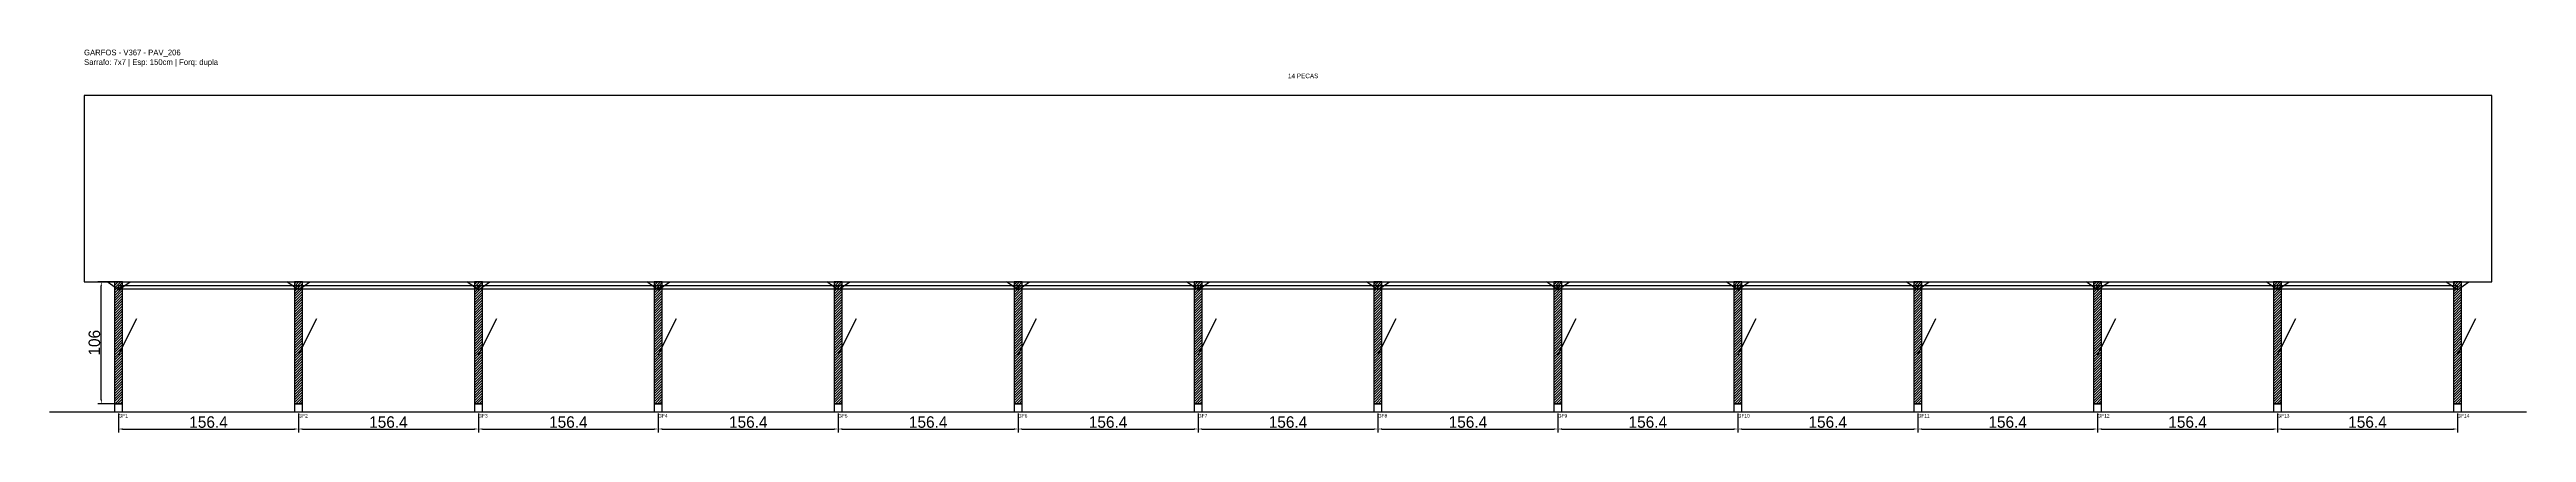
# Model space of a CAD drawing. Header units: metres. Extents: x -30 to 2123, y -25 to 308.
import ezdxf

# ---------------------------------------------------------------- set-up
doc = ezdxf.new("R2010")
doc.units = ezdxf.units.M
for name, color, linetype in [('BARRA_ANCORAGEM', 1, 'Continuous'), ('COTA', 241, 'Continuous'), ('GARFOS OK', 3, 'Continuous'), ('NOME DA VIGA', 6, 'Continuous'), ('SARR_7x7', 40, 'Continuous'), ('TIRAS REESCORAMENTO', 252, 'Continuous'), ('VIGAS', 3, 'Continuous')]:
    doc.layers.add(name, color=color, linetype=linetype)
doc.dimstyles.new('EZ DXF', dxfattribs={"dimtxt": 10, "dimasz": 3.5, "dimexe": 3, "dimexo": 1.5, "dimgap": 1, "dimtad": 1, "dimdec": 1, "dimdsep": 46, "dimcen": 2.5, "dimazin": 3, "dimtfac": 1, "dimtmove": 0, "dimatfit": 3})

msp = doc.modelspace()

# ---------------------------------------------------------------- hatches: boundary and pattern name
at = {"layer": 'COTA'}
h = msp.add_hatch(dxfattribs=at)
h.set_pattern_fill('ANSI31', scale=0.5)
h.paths.add_polyline_path([(26.5, 0), (33.5, 0), (33.5, 106), (26.5, 106)])
h = msp.add_hatch(dxfattribs=at)
h.set_pattern_fill('ANSI31', scale=0.5)
h.paths.add_polyline_path([(182.88, 0), (189.88, 0), (189.88, 106), (182.88, 106)])
h = msp.add_hatch(dxfattribs=at)
h.set_pattern_fill('ANSI31', scale=0.5)
h.paths.add_polyline_path([(339.27, 0), (346.27, 0), (346.27, 106), (339.27, 106)])
h = msp.add_hatch(dxfattribs=at)
h.set_pattern_fill('ANSI31', scale=0.5)
h.paths.add_polyline_path([(495.65, 0), (502.65, 0), (502.65, 106), (495.65, 106)])
h = msp.add_hatch(dxfattribs=at)
h.set_pattern_fill('ANSI31', scale=0.5)
h.paths.add_polyline_path([(652.04, 0), (659.04, 0), (659.04, 106), (652.04, 106)])
h = msp.add_hatch(dxfattribs=at)
h.set_pattern_fill('ANSI31', scale=0.5)
h.paths.add_polyline_path([(808.42, 0), (815.42, 0), (815.42, 106), (808.42, 106)])
h = msp.add_hatch(dxfattribs=at)
h.set_pattern_fill('ANSI31', scale=0.5)
h.paths.add_polyline_path([(964.81, 0), (971.81, 0), (971.81, 106), (964.81, 106)])
h = msp.add_hatch(dxfattribs=at)
h.set_pattern_fill('ANSI31', scale=0.5)
h.paths.add_polyline_path([(1121.19, 0), (1128.19, 0), (1128.19, 106), (1121.19, 106)])
h = msp.add_hatch(dxfattribs=at)
h.set_pattern_fill('ANSI31', scale=0.5)
h.paths.add_polyline_path([(1277.58, 0), (1284.58, 0), (1284.58, 106), (1277.58, 106)])
h = msp.add_hatch(dxfattribs=at)
h.set_pattern_fill('ANSI31', scale=0.5)
h.paths.add_polyline_path([(1433.96, 0), (1440.96, 0), (1440.96, 106), (1433.96, 106)])
h = msp.add_hatch(dxfattribs=at)
h.set_pattern_fill('ANSI31', scale=0.5)
h.paths.add_polyline_path([(1590.35, 0), (1597.35, 0), (1597.35, 106), (1590.35, 106)])
h = msp.add_hatch(dxfattribs=at)
h.set_pattern_fill('ANSI31', scale=0.5)
h.paths.add_polyline_path([(1746.73, 0), (1753.73, 0), (1753.73, 106), (1746.73, 106)])
h = msp.add_hatch(dxfattribs=at)
h.set_pattern_fill('ANSI31', scale=0.5)
h.paths.add_polyline_path([(1903.12, 0), (1910.12, 0), (1910.12, 106), (1903.12, 106)])
h = msp.add_hatch(dxfattribs=at)
h.set_pattern_fill('ANSI31', scale=0.5)
h.paths.add_polyline_path([(2059.5, 0), (2066.5, 0), (2066.5, 106), (2059.5, 106)])

# ---------------------------------------------------------------- linework, layer by layer
at = {"layer": 'BARRA_ANCORAGEM'}
for p, q in [((30, 42.4), (45.9, 74.2)), ((186.38, 42.4), (202.28, 74.2)), ((342.77, 42.4), (358.67, 74.2)), ((499.15, 42.4), (515.05, 74.2)), ((655.54, 42.4), (671.44, 74.2)), ((811.92, 42.4), (827.82, 74.2)), ((968.31, 42.4), (984.21, 74.2)), ((1124.69, 42.4), (1140.59, 74.2)), ((1281.08, 42.4), (1296.98, 74.2)), ((1437.46, 42.4), (1453.36, 74.2)), ((1593.85, 42.4), (1609.75, 74.2)), ((1750.23, 42.4), (1766.13, 74.2)), ((1906.62, 42.4), (1922.52, 74.2)), ((2063, 42.4), (2078.9, 74.2))]:
    msp.add_line(p, q, dxfattribs=at)
at = {"layer": 'GARFOS OK'}
for p, q in [((30, 99), (20, 106)), ((20, 106), (40, 106)), ((30, 99), (40, 106)), ((186.38, 99), (176.38, 106)), ((176.38, 106), (196.38, 106)), ((186.38, 99), (196.38, 106)), ((342.77, 99), (332.77, 106)), ((332.77, 106), (352.77, 106)), ((342.77, 99), (352.77, 106)), ((499.15, 99), (489.15, 106)), ((489.15, 106), (509.15, 106)), ((499.15, 99), (509.15, 106)), ((655.54, 99), (645.54, 106)), ((645.54, 106), (665.54, 106)), ((655.54, 99), (665.54, 106)), ((811.92, 99), (801.92, 106)), ((801.92, 106), (821.92, 106)), ((811.92, 99), (821.92, 106)), ((968.31, 99), (958.31, 106)), ((958.31, 106), (978.31, 106)), ((968.31, 99), (978.31, 106)), ((1124.69, 99), (1114.69, 106)), ((1114.69, 106), (1134.69, 106)), ((1124.69, 99), (1134.69, 106)), ((1281.08, 99), (1271.08, 106)), ((1271.08, 106), (1291.08, 106)), ((1281.08, 99), (1291.08, 106)), ((1437.46, 99), (1427.46, 106)), ((1427.46, 106), (1447.46, 106)), ((1437.46, 99), (1447.46, 106)), ((1593.85, 99), (1583.85, 106)), ((1583.85, 106), (1603.85, 106)), ((1593.85, 99), (1603.85, 106)), ((1750.23, 99), (1740.23, 106)), ((1740.23, 106), (1760.23, 106)), ((1750.23, 99), (1760.23, 106)), ((1906.62, 99), (1896.62, 106)), ((1896.62, 106), (1916.62, 106)), ((1906.62, 99), (1916.62, 106)), ((2063, 99), (2053, 106)), ((2053, 106), (2073, 106)), ((2063, 99), (2073, 106))]:
    msp.add_line(p, q, dxfattribs=at)
at = {"layer": 'GARFOS OK', "linetype": 'CONTINUOUS'}
msp.add_line((-30, -7), (2123, -7), dxfattribs=at)
at = {"layer": 'GARFOS OK'}
for points in [[(26.5, 0), (33.5, 0), (33.5, 106), (26.5, 106), (26.5, 0)], [(182.88, 0), (189.88, 0), (189.88, 106), (182.88, 106), (182.88, 0)], [(339.27, 0), (346.27, 0), (346.27, 106), (339.27, 106), (339.27, 0)], [(495.65, 0), (502.65, 0), (502.65, 106), (495.65, 106), (495.65, 0)], [(652.04, 0), (659.04, 0), (659.04, 106), (652.04, 106), (652.04, 0)], [(808.42, 0), (815.42, 0), (815.42, 106), (808.42, 106), (808.42, 0)], [(964.81, 0), (971.81, 0), (971.81, 106), (964.81, 106), (964.81, 0)], [(1121.19, 0), (1128.19, 0), (1128.19, 106), (1121.19, 106), (1121.19, 0)], [(1277.58, 0), (1284.58, 0), (1284.58, 106), (1277.58, 106), (1277.58, 0)], [(1433.96, 0), (1440.96, 0), (1440.96, 106), (1433.96, 106), (1433.96, 0)], [(1590.35, 0), (1597.35, 0), (1597.35, 106), (1590.35, 106), (1590.35, 0)], [(1746.73, 0), (1753.73, 0), (1753.73, 106), (1746.73, 106), (1746.73, 0)], [(1903.12, 0), (1910.12, 0), (1910.12, 106), (1903.12, 106), (1903.12, 0)], [(2059.5, 0), (2066.5, 0), (2066.5, 106), (2059.5, 106), (2059.5, 0)]]:
    msp.add_lwpolyline(points, dxfattribs=at)
at = {"layer": 'SARR_7x7'}
for points in [[(26.5, -7), (33.5, -7), (33.5, 0), (26.5, 0), (26.5, -7)], [(182.88, -7), (189.88, -7), (189.88, 0), (182.88, 0), (182.88, -7)], [(339.27, -7), (346.27, -7), (346.27, 0), (339.27, 0), (339.27, -7)], [(495.65, -7), (502.65, -7), (502.65, 0), (495.65, 0), (495.65, -7)], [(652.04, -7), (659.04, -7), (659.04, 0), (652.04, 0), (652.04, -7)], [(808.42, -7), (815.42, -7), (815.42, 0), (808.42, 0), (808.42, -7)], [(964.81, -7), (971.81, -7), (971.81, 0), (964.81, 0), (964.81, -7)], [(1121.19, -7), (1128.19, -7), (1128.19, 0), (1121.19, 0), (1121.19, -7)], [(1277.58, -7), (1284.58, -7), (1284.58, 0), (1277.58, 0), (1277.58, -7)], [(1433.96, -7), (1440.96, -7), (1440.96, 0), (1433.96, 0), (1433.96, -7)], [(1590.35, -7), (1597.35, -7), (1597.35, 0), (1590.35, 0), (1590.35, -7)], [(1746.73, -7), (1753.73, -7), (1753.73, 0), (1746.73, 0), (1746.73, -7)], [(1903.12, -7), (1910.12, -7), (1910.12, 0), (1903.12, 0), (1903.12, -7)], [(2059.5, -7), (2066.5, -7), (2066.5, 0), (2059.5, 0), (2059.5, -7)]]:
    msp.add_lwpolyline(points, dxfattribs=at)
at = {"layer": 'TIRAS REESCORAMENTO'}
for points in [[(30, 100), (186.38, 100), (186.38, 102.5), (30, 102.5), (30, 100)], [(186.38, 100), (342.77, 100), (342.77, 102.5), (186.38, 102.5), (186.38, 100)], [(342.77, 100), (499.15, 100), (499.15, 102.5), (342.77, 102.5), (342.77, 100)], [(499.15, 100), (655.54, 100), (655.54, 102.5), (499.15, 102.5), (499.15, 100)], [(655.54, 100), (811.92, 100), (811.92, 102.5), (655.54, 102.5), (655.54, 100)], [(811.92, 100), (968.31, 100), (968.31, 102.5), (811.92, 102.5), (811.92, 100)], [(968.31, 100), (1124.69, 100), (1124.69, 102.5), (968.31, 102.5), (968.31, 100)], [(1124.69, 100), (1281.08, 100), (1281.08, 102.5), (1124.69, 102.5), (1124.69, 100)], [(1281.08, 100), (1437.46, 100), (1437.46, 102.5), (1281.08, 102.5), (1281.08, 100)], [(1437.46, 100), (1593.85, 100), (1593.85, 102.5), (1437.46, 102.5), (1437.46, 100)], [(1593.85, 100), (1750.23, 100), (1750.23, 102.5), (1593.85, 102.5), (1593.85, 100)], [(1750.23, 100), (1906.62, 100), (1906.62, 102.5), (1750.23, 102.5), (1750.23, 100)], [(1906.62, 100), (2063, 100), (2063, 102.5), (1906.62, 102.5), (1906.62, 100)]]:
    msp.add_lwpolyline(points, dxfattribs=at)
at = {"layer": 'VIGAS'}
msp.add_lwpolyline([(0, 106), (2093, 106), (2093, 268), (0, 268), (0, 106)], dxfattribs=at)

# ---------------------------------------------------------------- texts
at = {"layer": 'NOME DA VIGA'}
for s, height, p in [('14 PECAS', 4, (1046.5, 283)), ('GF1', 3, (30, -12)), ('GF2', 3, (186.38, -12)), ('GF3', 3, (342.77, -12)), ('GF4', 3, (499.15, -12)), ('GF5', 3, (655.54, -12)), ('GF6', 3, (811.92, -12)), ('GF7', 3, (968.31, -12)), ('GF8', 3, (1124.69, -12)), ('GF9', 3, (1281.08, -12)), ('GF10', 3, (1437.46, -12)), ('GF11', 3, (1593.85, -12)), ('GF12', 3, (1750.23, -12)), ('GF13', 3, (1906.62, -12)), ('GF14', 3, (2063, -12))]:
    msp.add_text(s, height=height, dxfattribs=at).set_placement(p)
at = {"layer": 'NOME DA VIGA', "insert": (0, 293), "char_height": 5, "attachment_point": 7}
msp.add_mtext('GARFOS - V367 - PAV_206\\PSarrafo: 7x7 | Esp: 150cm | Forq: dupla', dxfattribs=at)

# ---------------------------------------------------------------- dimensions: what is measured, and where the dimension line sits
at = {"layer": 'COTA'}
msp.add_linear_dim(base=(15, 0), p1=(30, 0), p2=(30, 106), angle=90, dimstyle='EZ DXF', dxfattribs=at).render()
for base, p1, p2 in [((30, -22), (30, -7), (186.38, -7)), ((186.38, -22), (186.38, -7), (342.77, -7)), ((342.77, -22), (342.77, -7), (499.15, -7)), ((499.15, -22), (499.15, -7), (655.54, -7)), ((655.54, -22), (655.54, -7), (811.92, -7)), ((811.92, -22), (811.92, -7), (968.31, -7)), ((968.31, -22), (968.31, -7), (1124.69, -7)), ((1124.69, -22), (1124.69, -7), (1281.08, -7)), ((1281.08, -22), (1281.08, -7), (1437.46, -7)), ((1437.46, -22), (1437.46, -7), (1593.85, -7)), ((1593.85, -22), (1593.85, -7), (1750.23, -7)), ((1750.23, -22), (1750.23, -7), (1906.62, -7)), ((1906.62, -22), (1906.62, -7), (2063, -7))]:
    msp.add_linear_dim(base=base, p1=p1, p2=p2, dimstyle='EZ DXF', dxfattribs=at).render()

doc.saveas('drawing.dxf')
